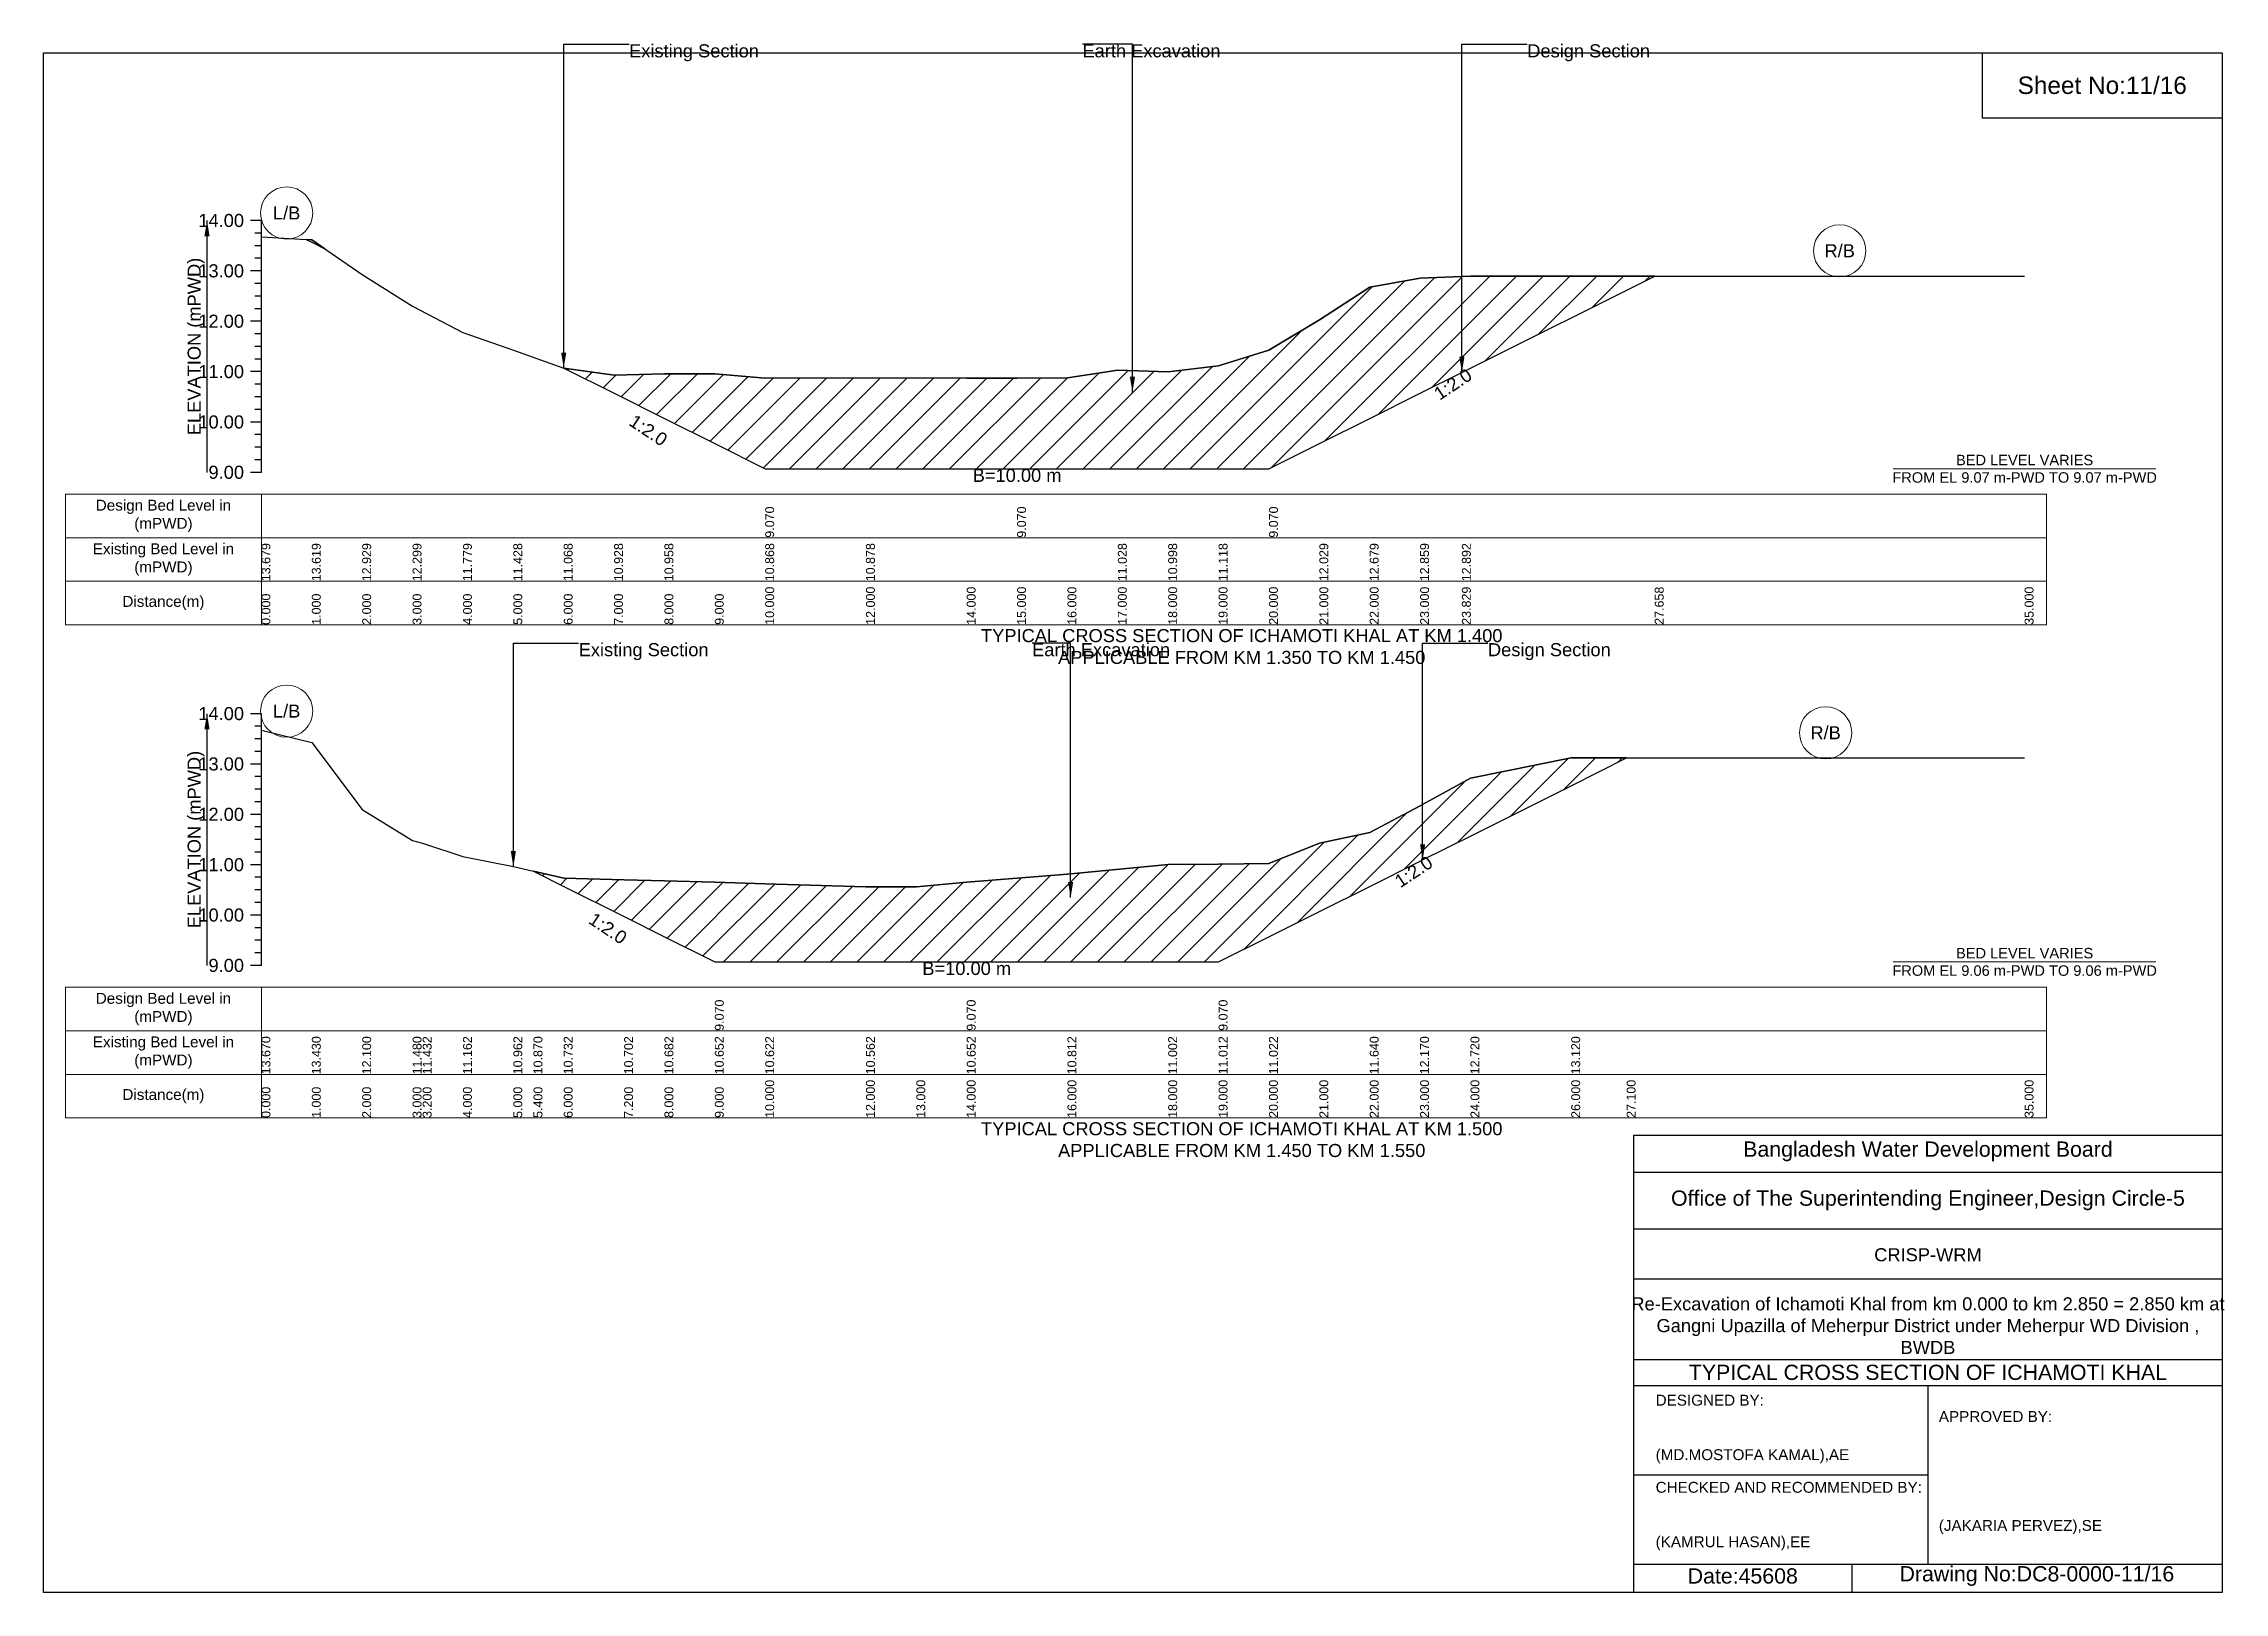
# Model space of a CAD drawing. Header units: inches. Extents: x 91000 to 258009, y -5656 to 391.
# Drawn here: x 200000 to 208009, y -5656 to 33 of the extents above; entities that cross this region are included whole.
import ezdxf

# ---------------------------------------------------------------- set-up
doc = ezdxf.new("R2010")
doc.units = ezdxf.units.IN
doc.header["$LTSCALE"] = 7
doc.header["$MEASUREMENT"] = 0
for name, color, linetype, lineweight in [('Cross section Data Border', 7, 'Continuous', 9), ('Cross Section Labels', 7, 'Continuous', 9), ('Existing_Bed_Level for Xsection', 7, 'Continuous', 25)]:
    doc.layers.add(name, color=color, linetype=linetype, lineweight=lineweight)
doc.styles.get("Standard").update_dxf_attribs({"font": 'arial.ttf'})
doc.dimstyles.get("Standard").update_dxf_attribs({"dimtxt": 0.18, "dimasz": 0.18, "dimexe": 0.18, "dimexo": 0.0625, "dimgap": 0.09, "dimtad": 0, "dimtih": 1, "dimtoh": 1, "dimdec": 4, "dimzin": 0, "dimdsep": 46, "dimtxsty": 'Standard', "dimcen": 0.09, "dimadec": 0, "dimazin": 0, "dimtfac": 1, "dimtdec": 4, "dimtofl": 0, "dimtmove": 0, "dimatfit": 3, "dimfxl": 1, "dimtolj": 1, "dimtzin": 0, "dimarcsym": 0})

msp = doc.modelspace()

# ---------------------------------------------------------------- texts
at = {"attachment_point": 5}
for s, insert, char_height in [('Sheet No:11/16', (207560, -120), 64), ('Bangladesh Water Development Board', (206920, -4036), 56), ('Office of The Superintending Engineer,Design Circle-5', (206920, -4216), 56)]:
    msp.add_mtext(s, dxfattribs=dict(at, insert=insert, char_height=char_height))
for s, insert, char_height, width, attachment_point in [('CRISP-WRM', (206920, -4416), 48, 2240, 5), ('Re-Excavation of Ichamoti Khal from km 0.000 to km 2.850 = 2.850 km at^JGangni Upazilla of Meherpur District under Meherpur WD Division ,^JBWDB', (206920, -4676), 48, 2160, 5), ('TYPICAL CROSS SECTION OF ICHAMOTI KHAL', (206920, -4848), 56, 2240, 5), ('DESIGNED BY:^J^J^J(MD.MOSTOFA KAMAL),AE', (205920, -5056), 40, 1120, 4), ('APPROVED BY:^J^J^J^J^J^J(JAKARIA PERVEZ),SE', (206960, -5216), 40, 1120, 4), ('CHECKED AND RECOMMENDED BY:^J^J^J(KAMRUL HASAN),EE', (205920, -5376), 40, 1120, 4), ('Date:45608', (206240, -5596), 56, 1120, 5), ('Drawing No:DC8-0000-11/16', (207320, -5596), 56, 1760, 5)]:
    msp.add_mtext(s, dxfattribs=dict(insert=insert, char_height=char_height, width=width, attachment_point=attachment_point))
at = {"layer": 'Cross section Data Border', "char_height": 40, "width": 640, "attachment_point": 5}
for s, insert in [('Design Bed Level in (mPWD)', (200440, -1701.6)), ('Existing Bed Level in (mPWD)', (200440, -1861.6)), ('Distance(m)', (200440, -2021.6)), ('Design Bed Level in (mPWD)', (200440, -3513)), ('Existing Bed Level in (mPWD)', (200440, -3673)), ('Distance(m)', (200440, -3833))]:
    msp.add_mtext(s, dxfattribs=dict(at, insert=insert))
at = {"layer": 'Cross Section Labels'}
for s, insert, char_height, attachment_point in [('Existing Section', (202150, 30.9), 48, 1), ('Earth Excavation', (203815, 30.9), 48, 1), ('Design Section', (205448.4, 30.9), 48, 1), ('L/B', (200892.5, -589), 48, 5), ('R/B', (206595.9, -727.8), 48, 5), ('BED LEVEL VARIES ^JFROM EL 9.07 m-PWD TO 9.07 m-PWD', (207275, -1528.6), 38.4, 5), ('B=10.00 m', (203575, -1528.6), 48, 2), ('TYPICAL CROSS SECTION OF ICHAMOTI KHAL AT KM 1.400^JAPPLICABLE FROM KM 1.350 TO KM 1.450', (204400, -2181.6), 48, 5), ('Existing Section', (201965, -2169), 48, 1), ('Earth Excavation', (203630, -2169), 48, 1), ('Design Section', (205304.2, -2169), 48, 1), ('L/B', (200892.5, -2418.7), 48, 5), ('R/B', (206544.2, -2498.3), 48, 5), ('B=10.00 m', (203390, -3340), 48, 2), ('BED LEVEL VARIES ^JFROM EL 9.06 m-PWD TO 9.06 m-PWD', (207275, -3340), 38.4, 5), ('TYPICAL CROSS SECTION OF ICHAMOTI KHAL AT KM 1.500^JAPPLICABLE FROM KM 1.450 TO KM 1.550', (204400, -3993), 48, 5)]:
    msp.add_mtext(s, dxfattribs=dict(at, insert=insert, char_height=char_height, attachment_point=attachment_point))
at = {"layer": 'Cross Section Labels', "char_height": 48, "attachment_point": 2}
for insert, rotation in [((205162.1, -1197.6), 33.69007), ((202234.3, -1367), 326.30993), ((205018, -2988.5), 33.69007), ((202085.8, -3196.6), 326.30993)]:
    msp.add_mtext('1:2.0', dxfattribs=dict(at, insert=insert, rotation=rotation))
at = {"layer": 'Existing_Bed_Level for Xsection', "char_height": 48, "attachment_point": 6}
for s, insert in [('14.00', (200736, -616.6)), ('13.00', (200736, -801.6)), ('12.00', (200736, -986.6)), ('11.00', (200736, -1171.6)), ('10.00', (200736, -1356.6)), ('9.00', (200736, -1541.6)), ('14.00', (200736, -2428)), ('13.00', (200736, -2613)), ('12.00', (200736, -2798)), ('11.00', (200736, -2983)), ('10.00', (200736, -3168)), ('9.00', (200736, -3353))]:
    msp.add_mtext(s, dxfattribs=dict(at, insert=insert))
at = {"layer": 'Existing_Bed_Level for Xsection', "rotation": 90}
for s, insert, char_height, attachment_point in [('ELEVATION (mPWD)', (200560, -1079.1), 48, 5), ('9.070', (202650, -1781.6), 32.8, 1), ('9.070', (203575, -1781.6), 32.8, 1), ('9.070', (204500, -1781.6), 32.8, 1), ('13.679', (200800, -1941.6), 32.8, 1), ('13.619', (200985, -1941.6), 32.8, 1), ('12.929', (201170, -1941.6), 32.8, 1), ('12.299', (201355, -1941.6), 32.8, 1), ('11.779', (201540, -1941.6), 32.8, 1), ('11.428', (201725, -1941.6), 32.8, 1), ('11.068', (201910, -1941.6), 32.8, 1), ('10.928', (202095, -1941.6), 32.8, 1), ('10.958', (202280, -1941.6), 32.8, 1), ('10.868', (202650, -1941.6), 32.8, 1), ('10.878', (203020, -1941.6), 32.8, 1), ('11.028', (203945, -1941.6), 32.8, 1), ('10.998', (204130, -1941.6), 32.8, 1), ('11.118', (204315, -1941.6), 32.8, 1), ('12.029', (204685, -1941.6), 32.8, 1), ('12.679', (204870, -1941.6), 32.8, 1), ('12.859', (205055, -1941.6), 32.8, 1), ('12.892', (205208.4, -1941.6), 32.8, 1), ('0.000', (200800, -2101.6), 32.8, 1), ('1.000', (200985, -2101.6), 32.8, 1), ('2.000', (201170, -2101.6), 32.8, 1), ('3.000', (201355, -2101.6), 32.8, 1), ('4.000', (201540, -2101.6), 32.8, 1), ('5.000', (201725, -2101.6), 32.8, 1), ('6.000', (201910, -2101.6), 32.8, 1), ('7.000', (202095, -2101.6), 32.8, 1), ('8.000', (202280, -2101.6), 32.8, 1), ('9.000', (202465, -2101.6), 32.8, 1), ('10.000', (202650, -2101.6), 32.8, 1), ('12.000', (203020, -2101.6), 32.8, 1), ('14.000', (203390, -2101.6), 32.8, 1), ('15.000', (203575, -2101.6), 32.8, 1), ('16.000', (203760, -2101.6), 32.8, 1), ('17.000', (203945, -2101.6), 32.8, 1), ('18.000', (204130, -2101.6), 32.8, 1), ('19.000', (204315, -2101.6), 32.8, 1), ('20.000', (204500, -2101.6), 32.8, 1), ('21.000', (204685, -2101.6), 32.8, 1), ('22.000', (204870, -2101.6), 32.8, 1), ('23.000', (205055, -2101.6), 32.8, 1), ('23.829', (205208.4, -2101.6), 32.8, 1), ('27.658', (205916.7, -2101.6), 32.8, 1), ('35.000', (207275, -2101.6), 32.8, 1), ('ELEVATION (mPWD)', (200560, -2890.5), 48, 5), ('9.070', (202465, -3593), 32.8, 1), ('9.070', (203390, -3593), 32.8, 1), ('9.070', (204315, -3593), 32.8, 1), ('13.670', (200800, -3753), 32.8, 1), ('13.430', (200985, -3753), 32.8, 1), ('12.100', (201170, -3753), 32.8, 1), ('11.480', (201355, -3753), 32.8, 1), ('11.432', (201392, -3753), 32.8, 1), ('11.162', (201540, -3753), 32.8, 1), ('10.962', (201725, -3753), 32.8, 1), ('10.870', (201799, -3753), 32.8, 1), ('10.732', (201910, -3753), 32.8, 1), ('10.702', (202132, -3753), 32.8, 1), ('10.682', (202280, -3753), 32.8, 1), ('10.652', (202465, -3753), 32.8, 1), ('10.622', (202650, -3753), 32.8, 1), ('10.562', (203020, -3753), 32.8, 1), ('10.652', (203390, -3753), 32.8, 1), ('10.812', (203760, -3753), 32.8, 1), ('11.002', (204130, -3753), 32.8, 1), ('11.012', (204315, -3753), 32.8, 1), ('11.022', (204500, -3753), 32.8, 1), ('11.640', (204870, -3753), 32.8, 1), ('12.170', (205055, -3753), 32.8, 1), ('12.720', (205240, -3753), 32.8, 1), ('13.120', (205610, -3753), 32.8, 1), ('0.000', (200800, -3913), 32.8, 1), ('1.000', (200985, -3913), 32.8, 1), ('2.000', (201170, -3913), 32.8, 1), ('3.000', (201355, -3913), 32.8, 1), ('3.200', (201392, -3913), 32.8, 1), ('4.000', (201540, -3913), 32.8, 1), ('5.000', (201725, -3913), 32.8, 1), ('5.400', (201799, -3913), 32.8, 1), ('6.000', (201910, -3913), 32.8, 1), ('7.200', (202132, -3913), 32.8, 1), ('8.000', (202280, -3913), 32.8, 1), ('9.000', (202465, -3913), 32.8, 1), ('10.000', (202650, -3913), 32.8, 1), ('12.000', (203020, -3913), 32.8, 1), ('13.000', (203205, -3913), 32.8, 1), ('14.000', (203390, -3913), 32.8, 1), ('16.000', (203760, -3913), 32.8, 1), ('18.000', (204130, -3913), 32.8, 1), ('19.000', (204315, -3913), 32.8, 1), ('20.000', (204500, -3913), 32.8, 1), ('21.000', (204685, -3913), 32.8, 1), ('22.000', (204870, -3913), 32.8, 1), ('23.000', (205055, -3913), 32.8, 1), ('24.000', (205240, -3913), 32.8, 1), ('26.000', (205610, -3913), 32.8, 1), ('27.100', (205813.5, -3913), 32.8, 1), ('35.000', (207275, -3913), 32.8, 1)]:
    msp.add_mtext(s, dxfattribs=dict(at, insert=insert, char_height=char_height, attachment_point=attachment_point))

# ---------------------------------------------------------------- hatches: boundary and pattern name
at = {"layer": 'Existing_Bed_Level for Xsection'}
h = msp.add_hatch(dxfattribs=at)
h.set_pattern_fill('ANSI31', color=256, scale=555, style=0)
h.paths.add_polyline_path([(200964.4, -685.8), (200985, -696.1), (201032.7, -720), (200985, -687.1)])
h = msp.add_hatch(dxfattribs=at)
h.set_pattern_fill('ANSI31', color=256, scale=555, style=0)
h.paths.add_polyline_path([(201911, -1159.1), (202095, -1251.1), (202280, -1343.6), (202280.5, -1343.9), (202465, -1436.1), (202650, -1528.6), (203020, -1528.6), (203390, -1528.6), (203575, -1528.6), (203760, -1528.6), (203945, -1528.6), (204130, -1528.6), (204315, -1528.6), (204500, -1528.6), (204685, -1436.1), (204870, -1343.6), (205055, -1251.1), (205208.4, -1174.4), (205240, -1158.6), (205916.7, -820.3), (205240, -820.3), (205208.4, -821.5), (205055, -827.7), (204870, -861), (204685, -981.2), (204500, -1092.4), (204315, -1149.8), (204130, -1172), (203945, -1166.4), (203760, -1194.2), (203575, -1196), (203390, -1196), (203020, -1194.2), (202650, -1196), (202465, -1179.3), (202280.5, -1179.3), (202280, -1179.3), (202095, -1184.9)])
h = msp.add_hatch(dxfattribs=at)
h.set_pattern_fill('ANSI31', color=256, scale=555, style=0)
h.paths.add_polyline_path([(201799, -3007), (201910, -3062.5), (202132, -3173.5), (202280, -3247.5), (202465, -3340), (202650, -3340), (203020, -3340), (203205, -3340), (203390, -3340), (203760, -3340), (204130, -3340), (204315, -3340), (204500, -3247.5), (204685, -3155), (204870, -3062.5), (205055, -2970), (205064.2, -2965.4), (205240, -2877.5), (205610, -2692.5), (205813.5, -2590.8), (205610, -2590.8), (205240, -2664.8), (205064.2, -2761.4), (205055, -2766.5), (204870, -2864.6), (204685, -2903.1), (204500, -2978.9), (204315, -2980.8), (204130, -2982.6), (203760, -3017.8), (203390, -3047.3), (203205, -3064), (203020, -3064), (202650, -3052.9), (202465, -3047.3), (202280, -3041.8), (202132, -3038.1), (201910, -3032.6)])

# ---------------------------------------------------------------- linework, layer by layer
for points in [[(200000, 0), (208000, 0), (208000, -5656), (200000, -5656)], [(207120, 0), (208000, 0), (208000, -240), (207120, -240)]]:
    msp.add_lwpolyline(points, close=True)
for points in [[(205840, -5656), (205840, -3976), (208000, -3976)], [(205840, -4112), (208000, -4112)], [(205840, -4320), (208000, -4320)], [(205840, -4504), (208000, -4504)], [(205840, -4800), (208000, -4800)], [(205840, -4896), (208000, -4896)], [(206920, -4896), (206920, -5552)], [(205840, -5224), (206920, -5224)], [(205840, -5552), (208000, -5552)], [(206640, -5552), (206640, -5656)]]:
    msp.add_lwpolyline(points)
at = {"layer": 'Cross section Data Border'}
for points in [[(200080, -1621.6), (207355, -1621.6), (207355, -2101.6), (200080, -2101.6)], [(200080, -3433), (207355, -3433), (207355, -3913), (200080, -3913)]]:
    msp.add_lwpolyline(points, close=True, dxfattribs=at)
for points in [[(200800, -1621.6), (200800, -2101.6)], [(200080, -1781.6), (207355, -1781.6)], [(200080, -1941.6), (207355, -1941.6)], [(200800, -3433), (200800, -3913)], [(200080, -3593), (207355, -3593)], [(200080, -3753), (207355, -3753)]]:
    msp.add_lwpolyline(points, dxfattribs=at)
at = {"layer": 'Cross Section Labels'}
for points in [[(206792.8, -1528.6), (207757.2, -1528.6)], [(206792.8, -3340), (207757.2, -3340)]]:
    msp.add_lwpolyline(points, dxfattribs=at)
for centre in [(200892.5, -589), (206595.9, -727.8), (200892.5, -2418.7), (206544.2, -2498.3)]:
    msp.add_circle(centre, 96, dxfattribs=at)
at = {"layer": 'Existing_Bed_Level for Xsection'}
for points in [[(200800, -616.6), (200760, -616.6)], [(200800, -1541.6), (200800, -1356.6), (200800, -1171.6), (200800, -986.6), (200800, -801.6), (200800, -616.6)], [(200800, -662.8), (200776, -662.8)], [(200800, -709.1), (200776, -709.1)], [(200800, -676), (200985, -687.1), (201170, -814.7), (201355, -931.3), (201540, -1027.5), (201725, -1092.4), (201910, -1159), (201911, -1159.1), (202095, -1184.9), (202280, -1179.3), (202280.5, -1179.3), (202465, -1179.3), (202650, -1196), (202650, -1196), (203020, -1194.2), (203390, -1196), (203575, -1196), (203575, -1196), (203760, -1194.2), (203945, -1166.4), (204130, -1172), (204315, -1149.8), (204500, -1092.4), (204500, -1092.4), (204685, -981.2), (204870, -861), (205055, -827.7), (205208.4, -821.5), (205240, -820.3), (205916.7, -820.3), (207275, -820.3)], [(200800, -755.3), (200776, -755.3)], [(200800, -801.6), (200760, -801.6)], [(200800, -847.8), (200776, -847.8)], [(200800, -894.1), (200776, -894.1)], [(200800, -940.3), (200776, -940.3)], [(200800, -986.6), (200760, -986.6)], [(200800, -1032.8), (200776, -1032.8)], [(200800, -1079.1), (200776, -1079.1)], [(200800, -1171.6), (200760, -1171.6)], [(200800, -1125.3), (200776, -1125.3)], [(200800, -1217.8), (200776, -1217.8)], [(200800, -1264.1), (200776, -1264.1)], [(200800, -1356.6), (200760, -1356.6)], [(200800, -1310.3), (200776, -1310.3)], [(200800, -1402.8), (200776, -1402.8)], [(200800, -1449.1), (200776, -1449.1)], [(200800, -1495.3), (200776, -1495.3)], [(200800, -1541.6), (200760, -1541.6)], [(200800, -2428), (200760, -2428)], [(200800, -2474.2), (200776, -2474.2)], [(200800, -3353), (200800, -3168), (200800, -2983), (200800, -2798), (200800, -2613), (200800, -2428)], [(200800, -2520.5), (200776, -2520.5)], [(200800, -2489), (200985, -2533.4), (201170, -2779.5), (201355, -2894.2), (201392, -2903.1), (201540, -2953), (201725, -2990), (201799, -3007), (201910, -3032.6), (202132, -3038.1), (202280, -3041.8), (202465, -3047.3), (202465, -3047.3), (202650, -3052.9), (203020, -3064), (203205, -3064), (203390, -3047.3), (203390, -3047.3), (203760, -3017.8), (204130, -2982.6), (204315, -2980.8), (204315, -2980.8), (204500, -2978.9), (204685, -2903.1), (204870, -2864.6), (205055, -2766.5), (205064.2, -2761.4), (205240, -2664.8), (205610, -2590.8), (205813.5, -2590.8), (207275, -2590.8)], [(200800, -2613), (200760, -2613)], [(200800, -2566.7), (200776, -2566.7)], [(200800, -2659.2), (200776, -2659.2)], [(200800, -2705.5), (200776, -2705.5)], [(200800, -2798), (200760, -2798)], [(200800, -2751.7), (200776, -2751.7)], [(200800, -2844.2), (200776, -2844.2)], [(200800, -2890.5), (200776, -2890.5)], [(200800, -2936.7), (200776, -2936.7)], [(200800, -2983), (200760, -2983)], [(200800, -3029.2), (200776, -3029.2)], [(200800, -3075.5), (200776, -3075.5)], [(200800, -3121.7), (200776, -3121.7)], [(200800, -3168), (200760, -3168)], [(200800, -3214.2), (200776, -3214.2)], [(200800, -3260.5), (200776, -3260.5)], [(200800, -3353), (200760, -3353)], [(200800, -3306.7), (200776, -3306.7)]]:
    msp.add_lwpolyline(points, dxfattribs=at)
for points in [[(200964.4, -685.8), (200985, -696.1), (201032.7, -720), (200985, -687.1)], [(201911, -1159.1), (201911, -1159.1), (202095, -1251.1), (202280, -1343.6), (202280.5, -1343.9), (202465, -1436.1), (202650, -1528.6), (202650, -1528.6), (203020, -1528.6), (203390, -1528.6), (203575, -1528.6), (203575, -1528.6), (203760, -1528.6), (203945, -1528.6), (204130, -1528.6), (204315, -1528.6), (204500, -1528.6), (204500, -1528.6), (204685, -1436.1), (204870, -1343.6), (205055, -1251.1), (205208.4, -1174.4), (205240, -1158.6), (205916.7, -820.3), (205916.7, -820.3), (205916.7, -820.3), (205240, -820.3), (205208.4, -821.5), (205055, -827.7), (204870, -861), (204685, -981.2), (204500, -1092.4), (204500, -1092.4), (204315, -1149.8), (204130, -1172), (203945, -1166.4), (203760, -1194.2), (203575, -1196), (203575, -1196), (203390, -1196), (203020, -1194.2), (202650, -1196), (202650, -1196), (202465, -1179.3), (202280.5, -1179.3), (202280, -1179.3), (202095, -1184.9), (201911, -1159.1)], [(201799, -3007), (201799, -3007), (201910, -3062.5), (202132, -3173.5), (202280, -3247.5), (202465, -3340), (202465, -3340), (202650, -3340), (203020, -3340), (203205, -3340), (203390, -3340), (203390, -3340), (203760, -3340), (204130, -3340), (204315, -3340), (204315, -3340), (204500, -3247.5), (204685, -3155), (204870, -3062.5), (205055, -2970), (205064.2, -2965.4), (205240, -2877.5), (205610, -2692.5), (205813.5, -2590.8), (205813.5, -2590.8), (205813.5, -2590.8), (205610, -2590.8), (205240, -2664.8), (205064.2, -2761.4), (205055, -2766.5), (204870, -2864.6), (204685, -2903.1), (204500, -2978.9), (204315, -2980.8), (204315, -2980.8), (204130, -2982.6), (203760, -3017.8), (203390, -3047.3), (203390, -3047.3), (203205, -3064), (203020, -3064), (202650, -3052.9), (202465, -3047.3), (202465, -3047.3), (202280, -3041.8), (202132, -3038.1), (201910, -3032.6), (201799, -3007)]]:
    msp.add_lwpolyline(points, close=True, dxfattribs=at)

msp.set_redraw_order([(e.dxf.handle, doc.entitydb.next_handle()) for e in msp.query("TEXT MTEXT ATTDEF DIMENSION ARC_DIMENSION")])  # texts and dimensions are drawn at this point

# ---------------------------------------------------------------- leaders
at = {"layer": 'Cross Section Labels', "annotation_type": 0, "has_hookline": 1, "hookline_direction": 0}
for points, text_width in [([(201910, -1159), (201910, 30.9), (202149.9, 30.9)], 467.2), ([(203998.6, -1247.6), (203998.6, 30.9), (203814.9, 30.9)], 497), ([(205208.4, -1174.4), (205208.4, 30.9), (205448.3, 30.9)], 441.2), ([(201725, -2990), (201725, -2169), (201964.9, -2169)], 467.2), ([(203771.6, -3103.6), (203771.6, -2169), (203629.9, -2169)], 497), ([(205064.2, -2965.4), (205064.2, -2169), (205304.2, -2169)], 441.2)]:
    msp.add_leader(points, dimstyle='Standard', override={"dimasz": 57.6}, dxfattribs=dict(at, text_width=text_width))
at = {"layer": 'Existing_Bed_Level for Xsection'}
for points in [[(200600, -616.6), (200600, -1541.6)], [(200600, -2428), (200600, -3353)]]:
    msp.add_leader(points, dimstyle='Standard', override={"dimasz": 57.6}, dxfattribs=at)

doc.saveas('drawing.dxf')
